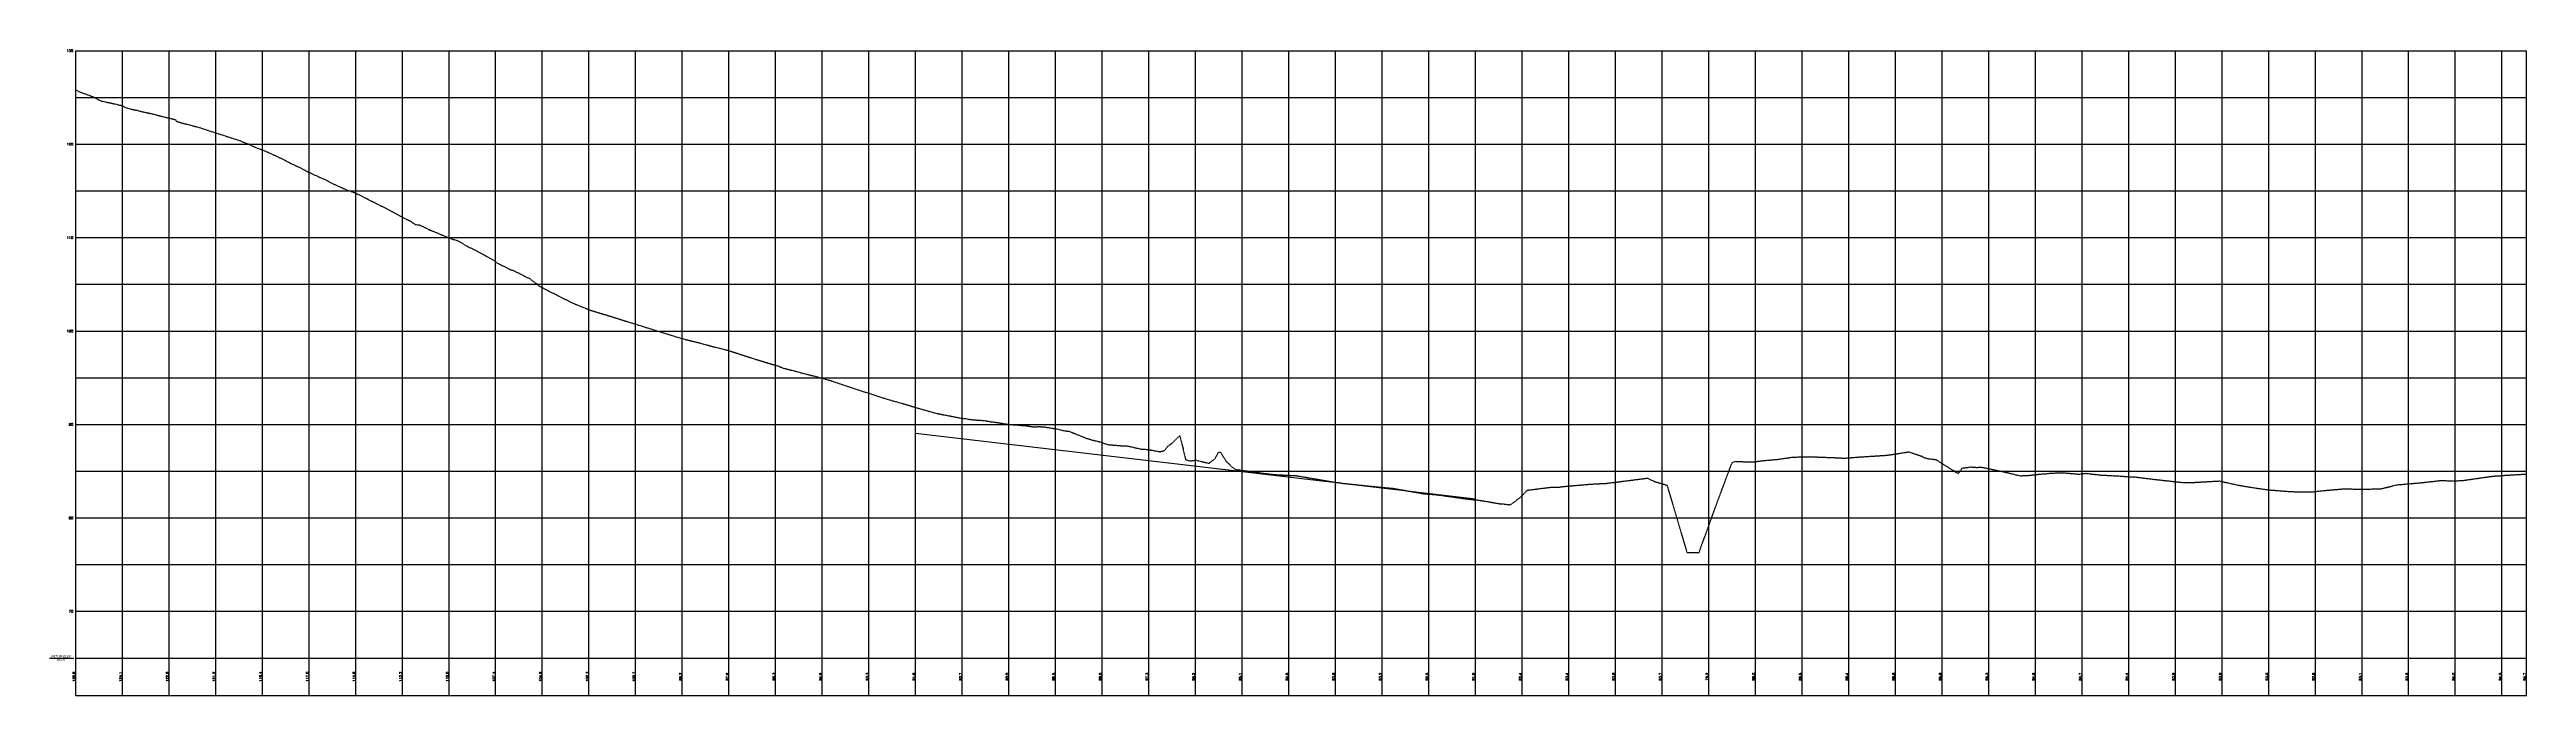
# Model space of a CAD drawing. Header units: feet. Extents: x 1024297 to 1030998, y 90489 to 94481.
# Drawn here: x 1028343 to 1030998, y 93790 to 94481 of the extents above; entities that cross this region are included whole.
import ezdxf
from ezdxf.enums import TextEntityAlignment as Align

# ---------------------------------------------------------------- set-up
doc = ezdxf.new("R2010")
doc.units = ezdxf.units.FT
doc.header["$MEASUREMENT"] = 0
doc.linetypes.add('DASHED', pattern=[0.75, 0.5, -0.25])
for name, color, linetype in [('LOOP ROADPBASE', 6, 'Continuous'), ('LOOP ROADPEGC', 3, 'DASHED'), ('LOOP ROADPEGCT', 6, 'Continuous'), ('Loop RoadPFGC', 7, 'Continuous'), ('LOOP ROADPGRID', 8, 'Continuous'), ('LOOP ROADPGRIDT', 6, 'Continuous'), ('LOOP ROADPVGRID', 9, 'Continuous')]:
    doc.layers.add(name, color=color, linetype=linetype)
doc.styles.add('60', font='simplex.shx', dxfattribs={"width": 1.15, "height": 2.4})
doc.styles.add('C10O', font='swiss.ttf', dxfattribs={"oblique": 20, "height": 4.167})

# ---------------------------------------------------------------- blocks, each defined once
blk = doc.blocks.new('datum')
blk.add_line((-1.625, 0), (-0.125, 0))
at = {"style": 'C10O', "oblique": 20}
blk.add_text('DATUM ELEV', height=0.1389, dxfattribs=at).set_placement((-0.9375, 0.05), align=Align.CENTER)
blk.add_attdef('DATUM', text='', height=0.1389, dxfattribs=at).set_placement((-0.9375, -0.18889), align=Align.CENTER)

msp = doc.modelspace()

# ---------------------------------------------------------------- linework, layer by layer
at = {"layer": 'LOOP ROADPBASE'}
for p, q in [((1028371.34697, 93829.84285), (1030997.58232, 93829.84285)), ((1028371.34697, 93789.84285), (1028371.34697, 93829.84285)), ((1028421.34697, 93789.84285), (1028421.34697, 93829.84285)), ((1028471.34697, 93789.84285), (1028471.34697, 93829.84285)), ((1028521.34697, 93789.84285), (1028521.34697, 93829.84285)), ((1028571.34697, 93789.84285), (1028571.34697, 93829.84285)), ((1028621.34697, 93789.84285), (1028621.34697, 93829.84285)), ((1028671.34697, 93789.84285), (1028671.34697, 93829.84285)), ((1028721.34697, 93789.84285), (1028721.34697, 93829.84285)), ((1028771.34697, 93789.84285), (1028771.34697, 93829.84285)), ((1028821.34697, 93789.84285), (1028821.34697, 93829.84285)), ((1028871.34697, 93789.84285), (1028871.34697, 93829.84285)), ((1028921.34697, 93789.84285), (1028921.34697, 93829.84285)), ((1028971.34697, 93789.84285), (1028971.34697, 93829.84285)), ((1029021.34697, 93789.84285), (1029021.34697, 93829.84285)), ((1029071.34697, 93789.84285), (1029071.34697, 93829.84285)), ((1029121.34697, 93789.84285), (1029121.34697, 93829.84285)), ((1029171.34697, 93789.84285), (1029171.34697, 93829.84285)), ((1029221.34697, 93789.84285), (1029221.34697, 93829.84285)), ((1029271.34697, 93789.84285), (1029271.34697, 93829.84285)), ((1029321.34697, 93789.84285), (1029321.34697, 93829.84285)), ((1029371.34697, 93789.84285), (1029371.34697, 93829.84285)), ((1029421.34697, 93789.84285), (1029421.34697, 93829.84285)), ((1029471.34697, 93789.84285), (1029471.34697, 93829.84285)), ((1029521.34697, 93789.84285), (1029521.34697, 93829.84285)), ((1029571.34697, 93789.84285), (1029571.34697, 93829.84285)), ((1029621.34697, 93789.84285), (1029621.34697, 93829.84285)), ((1029671.34697, 93789.84285), (1029671.34697, 93829.84285)), ((1029721.34697, 93789.84285), (1029721.34697, 93829.84285)), ((1029771.34697, 93789.84285), (1029771.34697, 93829.84285)), ((1029821.34697, 93789.84285), (1029821.34697, 93829.84285)), ((1029871.34697, 93789.84285), (1029871.34697, 93829.84285)), ((1029921.34697, 93789.84285), (1029921.34697, 93829.84285)), ((1029971.34697, 93789.84285), (1029971.34697, 93829.84285)), ((1030021.34697, 93789.84285), (1030021.34697, 93829.84285)), ((1030071.34697, 93789.84285), (1030071.34697, 93829.84285)), ((1030121.34697, 93789.84285), (1030121.34697, 93829.84285)), ((1030171.34697, 93789.84285), (1030171.34697, 93829.84285)), ((1030221.34697, 93789.84285), (1030221.34697, 93829.84285)), ((1030271.34697, 93789.84285), (1030271.34697, 93829.84285)), ((1030321.34697, 93789.84285), (1030321.34697, 93829.84285)), ((1030371.34697, 93789.84285), (1030371.34697, 93829.84285)), ((1030421.34697, 93789.84285), (1030421.34697, 93829.84285)), ((1030471.34697, 93789.84285), (1030471.34697, 93829.84285)), ((1030521.34697, 93789.84285), (1030521.34697, 93829.84285)), ((1030571.34697, 93789.84285), (1030571.34697, 93829.84285)), ((1030621.34697, 93789.84285), (1030621.34697, 93829.84285)), ((1030671.34697, 93789.84285), (1030671.34697, 93829.84285)), ((1030721.34697, 93789.84285), (1030721.34697, 93829.84285)), ((1030771.34697, 93789.84285), (1030771.34697, 93829.84285)), ((1030821.34697, 93789.84285), (1030821.34697, 93829.84285)), ((1030871.34697, 93789.84285), (1030871.34697, 93829.84285)), ((1030921.34697, 93789.84285), (1030921.34697, 93829.84285)), ((1030971.34697, 93789.84285), (1030971.34697, 93829.84285)), ((1030997.58232, 93789.84285), (1030997.58232, 93829.84285)), ((1028371.34697, 93789.84285), (1030997.58232, 93789.84285))]:
    msp.add_line(p, q, dxfattribs=at)
at = {"layer": 'LOOP ROADPEGC', "flags": 128}
msp.add_lwpolyline([(1028371.34697, 94437.55225), (1028372.1993, 94437.4555), (1028372.53216, 94437.41771), (1028372.53288, 94437.43084), (1028372.53375, 94437.44665), (1028373.09117, 94436.98939), (1028373.79233, 94436.41423), (1028375.47339, 94435.80393), (1028388.7164, 94431.02397), (1028392.78802, 94429.00881), (1028398.8681, 94425.9996), (1028417.149, 94422.02786), (1028418.05065, 94421.48499), (1028419.47467, 94421.53444), (1028419.76937, 94421.44592), (1028420.19925, 94421.31679), (1028421.06596, 94421.05117), (1028423.23216, 94419.90169), (1028425.3855, 94418.75671), (1028425.61842, 94418.70297), (1028428.55992, 94418.02436), (1028430.40343, 94417.3999), (1028433.56983, 94416.74913), (1028437.67033, 94415.93481), (1028438.01076, 94415.81088), (1028438.45809, 94415.64803), (1028439.23767, 94415.38274), (1028439.63228, 94415.29659), (1028443.3427, 94414.48654), (1028444.22943, 94414.23649), (1028444.68272, 94414.14698), (1028448.34474, 94413.42387), (1028449.22318, 94413.17634), (1028449.55115, 94413.10501), (1028453.3407, 94412.28079), (1028453.97716, 94412.10644), (1028454.2425, 94412.03873), (1028457.47111, 94411.21491), (1028458.09285, 94411.0439), (1028458.67636, 94410.89506), (1028461.6052, 94410.14799), (1028462.43269, 94409.98374), (1028463.02642, 94409.81975), (1028466.61272, 94408.82919), (1028467.41879, 94408.66893), (1028467.62879, 94408.61507), (1028471.61879, 94407.59167), (1028472.05452, 94407.49837), (1028472.98061, 94407.3516), (1028475.97877, 94406.68295), (1028477.60629, 94406.16923), (1028478.45, 94405.82969), (1028478.47824, 94405.76629), (1028479.10986, 94404.34861), (1028481.36229, 94403.66989), (1028482.59232, 94403.27565), (1028483.63322, 94402.94203), (1028484.68833, 94402.6219), (1028486.56037, 94402.14229), (1028503.56172, 94397.78661), (1028505.87738, 94397.04039), (1028507.02964, 94396.66962), (1028508.20811, 94396.29042), (1028510.56225, 94395.48295), (1028511.6129, 94395.14191), (1028521.59441, 94391.902), (1028524.02299, 94391.11824), (1028524.07428, 94391.10485), (1028524.40124, 94391.01948), (1028526.85088, 94390.2209), (1028528.00033, 94389.84624), (1028529.34431, 94389.40818), (1028531.88128, 94388.58007), (1028533.03002, 94388.20714), (1028542.1978, 94385.23087), (1028544.77634, 94384.38902), (1028544.86742, 94384.3559), (1028545.3589, 94384.17721), (1028547.99154, 94383.32253), (1028551.99484, 94381.48464), (1028553.72779, 94380.88967), (1028554.62618, 94380.58123), (1028555.98961, 94380.09929), (1028557.21788, 94379.71262), (1028557.35579, 94379.6692), (1028558.00984, 94379.18442), (1028564.84271, 94376.01397), (1028572.75942, 94373.11463), (1028573.85212, 94372.71445), (1028576.5895, 94371.51051), (1028587.11222, 94366.64121), (1028588.70821, 94365.90609), (1028589.82191, 94365.39311), (1028591.98401, 94364.46988), (1028593.1058, 94363.96104), (1028594.15134, 94363.4868), (1028596.9099, 94361.9429), (1028598.21032, 94361.23911), (1028599.69704, 94360.43449), (1028602.5349, 94358.89873), (1028603.26398, 94358.5636), (1028612.83006, 94354.16637), (1028615.61001, 94352.60158), (1028615.67433, 94352.56509), (1028616.10714, 94352.31954), (1028618.93242, 94350.95272), (1028620.41347, 94350.23748), (1028621.80736, 94349.56433), (1028624.721, 94348.0973), (1028634.62648, 94343.54608), (1028636.9417, 94342.67022), (1028638.57184, 94342.05353), (1028639.08165, 94341.73876), (1028642.10723, 94339.87075), (1028652.42253, 94334.94708), (1028653.24621, 94334.59506), (1028658.05437, 94332.54017), (1028658.80977, 94332.21733), (1028663.33836, 94330.28191), (1028664.51116, 94329.87498), (1028670.75127, 94327.70982), (1028681.27259, 94322.59019), (1028681.48365, 94322.48039), (1028682.37017, 94322.01921), (1028682.69674, 94321.84932), (1028684.05403, 94321.14322), (1028684.5972, 94320.85042), (1028686.80396, 94319.66084), (1028687.08128, 94319.51683), (1028688.17228, 94318.95027), (1028688.44837, 94318.8069), (1028689.52997, 94318.24522), (1028690.08933, 94317.9542), (1028692.24396, 94316.83318), (1028692.25388, 94316.8276), (1028692.29136, 94316.80653), (1028692.50456, 94316.68662), (1028693.30976, 94316.23377), (1028693.89195, 94315.96537), (1028696.06236, 94314.96479), (1028696.28421, 94314.85794), (1028697.04956, 94314.4893), (1028697.45096, 94314.29597), (1028698.83023, 94313.63164), (1028699.49165, 94313.32621), (1028701.67812, 94312.31655), (1028723.28184, 94300.60105), (1028725.85228, 94299.37666), (1028727.47612, 94298.66331), (1028729.1226, 94297.886), (1028730.37863, 94297.07093), (1028734.16281, 94294.60478), (1028734.47072, 94294.40412), (1028735.23779, 94293.94285), (1028738.34729, 94293.29794), (1028738.39724, 94293.30765), (1028739.54589, 94293.53092), (1028739.85291, 94293.37886), (1028750.32751, 94288.19081), (1028750.42522, 94288.15171), (1028755.7037, 94286.03979), (1028755.75867, 94286.01709), (1028759.50682, 94284.46914), (1028759.53662, 94284.45684), (1028762.37052, 94283.28646), (1028762.40458, 94283.27239), (1028767.03723, 94281.35927), (1028767.04465, 94281.35621), (1028768.83983, 94280.6167), (1028769.66393, 94280.27723), (1028770.82755, 94279.79402), (1028772.1436, 94279.24751), (1028773.70842, 94278.70253), (1028774.20481, 94278.52966), (1028775.02456, 94278.12158), (1028776.68129, 94277.80721), (1028779.41352, 94276.93906), (1028779.44612, 94276.92871), (1028779.8235, 94276.81995), (1028780.08824, 94276.76103), (1028780.11763, 94276.72074), (1028781.62122, 94276.0968), (1028787.08313, 94272.77899), (1028787.47594, 94272.35389), (1028797.23651, 94267.39079), (1028803.30537, 94264.32912), (1028806.88191, 94262.51888), (1028808.54938, 94261.54722), (1028808.57228, 94261.54722), (1028817.86031, 94256.38814), (1028823.07121, 94252.65864), (1028836.83959, 94245.60501), (1028837.67555, 94245.43238), (1028837.69845, 94245.43238), (1028839.61245, 94244.95394), (1028850.66106, 94239.50392), (1028851.8839, 94238.78749), (1028851.99523, 94238.70047), (1028857.75073, 94235.97144), (1028866.80171, 94229.08048), (1028866.82462, 94229.08048), (1028868.78029, 94227.58746), (1028876.37298, 94223.61694), (1028895.92788, 94213.74977), (1028895.95078, 94213.74977), (1028903.27622, 94210.12138), (1028903.93931, 94209.76685), (1028903.97288, 94209.75489), (1028903.97637, 94209.75282), (1028904.02263, 94209.73513), (1028904.0866, 94209.71223), (1028904.18058, 94209.6767), (1028904.33265, 94209.61924), (1028921.31777, 94202.62134), (1028923.19995, 94202.03843), (1028925.05405, 94201.46421), (1028925.07695, 94201.46421), (1028925.13517, 94201.44618), (1028926.19452, 94201.1182), (1028933.36881, 94198.89533), (1028933.37069, 94198.89478), (1028933.44446, 94198.87305), (1028933.44709, 94198.87227), (1028933.88637, 94198.74285), (1028934.68831, 94198.50114), (1028934.68882, 94198.50099), (1028935.10847, 94198.3745), (1028937.03165, 94197.80092), (1028937.07716, 94197.78884), (1028939.85799, 94197.0508), (1028942.46519, 94196.19424), (1028943.00512, 94196.02574), (1028952.57454, 94193.03925), (1028953.49273, 94192.74453), (1028954.18021, 94192.52386), (1028954.20311, 94192.52386), (1028959.761, 94190.7364), (1028960.19158, 94190.6066), (1028963.01883, 94189.75431), (1028963.43305, 94189.62083), (1028966.12442, 94188.75354), (1028976.03054, 94185.70506), (1028976.16458, 94185.66468), (1028979.24034, 94184.73801), (1028979.37181, 94184.69581), (1028980.14275, 94184.44837), (1028980.15896, 94184.44837), (1028982.26324, 94183.77465), (1028982.36361, 94183.74237), (1028984.66485, 94183.00226), (1028984.76252, 94182.97317), (1028987.05774, 94182.28955), (1028987.1746, 94182.25217), (1028990.02428, 94181.34071), (1028990.13709, 94181.30462), (1028992.98565, 94180.39352), (1029003.65716, 94177.11981), (1029006.70341, 94176.14382), (1029009.75213, 94175.22974), (1029012.48075, 94174.31707), (1029015.20618, 94173.46626), (1029018.24171, 94172.67771), (1029021.27825, 94171.82701), (1029024.30656, 94170.9797), (1029026.08711, 94170.54013), (1029037.11355, 94167.81797), (1029040.09801, 94167.04153), (1029043.08888, 94166.20529), (1029046.07402, 94165.36893), (1029049.05988, 94164.5921), (1029052.04647, 94163.75534), (1029054.64308, 94163.03894), (1029067.79704, 94159.84066), (1029070.34849, 94159.13649), (1029073.28302, 94158.19676), (1029076.22064, 94157.25562), (1029079.16334, 94156.31285), (1029082.11788, 94155.36588), (1029085.07298, 94154.36016), (1029088.0309, 94153.41029), (1029088.14096, 94153.37503), (1029090.99704, 94152.45996), (1029093.15953, 94151.76712), (1029093.96835, 94151.50798), (1029094.68789, 94151.26514), (1029096.60802, 94150.6171), (1029099.24999, 94149.78465), (1029109.80597, 94146.59433), (1029111.77874, 94145.99811), (1029114.95165, 94145.03916), (1029121.40754, 94143.08801), (1029123.907, 94142.5589), (1029128.24522, 94140.6211), (1029128.85903, 94140.44011), (1029129.62157, 94140.21526), (1029130.72911, 94139.88868), (1029132.04476, 94139.54574), (1029133.6353, 94139.13114), (1029136.53958, 94138.37533), (1029137.6393, 94138.1124), (1029139.43835, 94137.68227), (1029150.41519, 94134.69282), (1029151.5982, 94134.3862), (1029153.37429, 94133.92584), (1029156.32622, 94133.22072), (1029157.00073, 94133.04611), (1029157.19272, 94132.99641), (1029159.26878, 94132.45898), (1029161.34058, 94131.92194), (1029162.20833, 94131.69701), (1029165.13114, 94130.99714), (1029166.48899, 94130.62783), (1029175.91673, 94128.06367), (1029177.13517, 94127.76538), (1029178.34416, 94127.40708), (1029181.33215, 94126.45341), (1029182.01366, 94126.22172), (1029184.30994, 94125.44104), (1029188.9034, 94123.8825), (1029190.26982, 94123.41888), (1029198.85245, 94120.50893), (1029198.96064, 94120.47224), (1029204.84031, 94118.47576), (1029207.22067, 94117.65493), (1029209.09629, 94117.06948), (1029210.96913, 94116.42727), (1029211.62031, 94116.23245), (1029211.79136, 94116.18128), (1029213.89261, 94115.55264), (1029215.98643, 94114.92465), (1029216.80742, 94114.67841), (1029219.7217, 94113.80653), (1029231.09395, 94109.92981), (1029233.96802, 94109.01207), (1029236.83708, 94108.15321), (1029239.69652, 94107.29524), (1029240.56692, 94107.0385), (1029241.519, 94106.75767), (1029242.40377, 94106.49669), (1029243.28845, 94106.23556), (1029245.11374, 94105.69681), (1029257.21163, 94102.31537), (1029258.47727, 94101.93538), (1029260.07211, 94101.45655), (1029262.9396, 94100.59697), (1029263.02553, 94100.5547), (1029263.06498, 94100.54285), (1029268.75487, 94098.83382), (1029274.46468, 94097.1181), (1029274.50413, 94097.10625), (1029275.48599, 94096.82983), (1029286.45112, 94093.74285), (1029287.63065, 94093.39144), (1029289.15242, 94092.93807), (1029291.85987, 94092.13361), (1029293.23329, 94091.85694), (1029294.74806, 94091.53385), (1029297.74862, 94090.95481), (1029300.86651, 94090.29374), (1029310.22212, 94088.51634), (1029313.3175, 94087.91671), (1029314.51816, 94087.68933), (1029315.45774, 94087.51138), (1029316.54078, 94087.30627), (1029317.69415, 94087.06419), (1029319.8556, 94086.61052), (1029320.57482, 94086.47253), (1029321.2482, 94086.43052), (1029323.92681, 94086.26341), (1029330.04823, 94085.10043), (1029330.06524, 94085.0972), (1029330.13429, 94085.08408), (1029333.57695, 94084.87404), (1029333.81285, 94084.85557), (1029334.61212, 94084.79301), (1029335.92989, 94084.68986), (1029335.9455, 94084.68986), (1029337.05371, 94084.58965), (1029340.43777, 94084.35173), (1029340.66203, 94084.33596), (1029342.77605, 94084.16698), (1029343.03599, 94084.14639), (1029344.95383, 94083.99444), (1029347.56456, 94083.56984), (1029347.83137, 94083.52645), (1029348.93671, 94083.34668), (1029353.09229, 94082.59354), (1029355.46612, 94082.30498), (1029360.16515, 94081.73377), (1029360.44071, 94081.68809), (1029364.18814, 94081.0669), (1029366.55156, 94080.62643), (1029367.87595, 94080.37961), (1029368.30645, 94080.29938), (1029368.5559, 94080.26075), (1029370.52522, 94079.9558), (1029376.5963, 94079.52323), (1029378.64211, 94079.38241), (1029378.65772, 94079.38241), (1029381.84798, 94079.11159), (1029382.48267, 94079.05285), (1029383.18882, 94078.9875), (1029384.42173, 94078.87369), (1029390.80258, 94078.374), (1029397.0298, 94077.35962), (1029397.96476, 94077.37881), (1029404.21738, 94077.50714), (1029404.80479, 94077.51919), (1029405.58634, 94077.4451), (1029406.13316, 94077.41678), (1029408.62166, 94077.28791), (1029408.8188, 94077.25615), (1029412.08321, 94076.73023), (1029417.13057, 94075.91708), (1029421.35432, 94075.23662), (1029421.36994, 94075.23662), (1029421.97977, 94075.12842), (1029424.36153, 94074.57541), (1029429.76761, 94073.3202), (1029433.29823, 94072.8449), (1029436.26565, 94072.44541), (1029439.55114, 94071.03627), (1029440.16346, 94070.78599), (1029448.34324, 94067.44258), (1029454.57188, 94064.96622), (1029454.78177, 94064.92279), (1029456.92148, 94064.48005), (1029459.88176, 94063.34357), (1029464.06654, 94062.38928), (1029464.08215, 94062.38928), (1029467.93962, 94061.46567), (1029471.51437, 94060.22785), (1029473.16218, 94059.65726), (1029475.44112, 94058.91806), (1029477.47353, 94058.25753), (1029477.55147, 94058.26065), (1029490.68376, 94057.14211), (1029490.84305, 94057.12854), (1029491.45478, 94057.09717), (1029492.62636, 94057.03708), (1029494.29437, 94056.98229), (1029497.40994, 94056.83118), (1029497.88612, 94056.79942), (1029498.58221, 94056.75298), (1029506.77876, 94054.91022), (1029506.79437, 94054.91022), (1029511.91504, 94053.72012), (1029512.82549, 94053.50783), (1029513.02199, 94053.49755), (1029513.56419, 94053.46919), (1029516.10881, 94053.33609), (1029517.47972, 94053.24807), (1029518.24146, 94053.19917), (1029520.64719, 94053.04471), (1029521.93982, 94052.79825), (1029523.96338, 94052.41242), (1029531.71706, 94050.93403), (1029532.84995, 94050.71395), (1029532.90728, 94050.70269), (1029533.32225, 94050.6212), (1029538.16947, 94052.01701), (1029541.89346, 94056.70069), (1029546.53983, 94060.03368), (1029548.35797, 94061.88313), (1029553.57917, 94067.19426), (1029553.68521, 94067.30213), (1029553.70257, 94067.31979), (1029554.43333, 94067.60301), (1029554.43847, 94067.605), (1029557.5572, 94055.56269), (1029560.57979, 94042.32146), (1029561.39945, 94042.10898), (1029563.97157, 94041.18545), (1029564.93829, 94040.83835), (1029572.18629, 94041.61849), (1029574.57797, 94040.89474), (1029574.76856, 94040.8487), (1029581.02464, 94039.33727), (1029581.86116, 94039.14593), (1029585.63558, 94038.28262), (1029591.86539, 94042.91187), (1029592.90409, 94044.57166), (1029592.96231, 94044.6647), (1029593.60692, 94045.70904), (1029594.16938, 94046.55359), (1029595.03259, 94048.44659), (1029595.65789, 94049.81788), (1029598.0191, 94050.23571), (1029603.82185, 94040.97989), (1029604.46655, 94039.95155), (1029607.44456, 94037.41519), (1029608.25503, 94036.40684), (1029609.22386, 94035.20146), (1029613.20527, 94032.27992), (1029613.2099, 94032.27651), (1029614.14848, 94031.5851), (1029615.67593, 94031.43809), (1029617.18592, 94031.29031), (1029617.38658, 94031.27067), (1029625.50992, 94030.2384), (1029627.75259, 94029.91739), (1029630.27725, 94029.55603), (1029633.90209, 94029.03552), (1029635.00686, 94028.8782), (1029636.75089, 94028.62984), (1029639.04829, 94028.30316), (1029642.66855, 94027.7076), (1029644.16098, 94027.54174), (1029654.28211, 94026.41694), (1029654.94212, 94026.30754), (1029656.81921, 94026.14192), (1029679.00983, 94025.034), (1029679.26632, 94025.03774), (1029679.29077, 94025.03491), (1029679.37345, 94025.02533), (1029679.84013, 94024.93049), (1029679.87012, 94024.92292), (1029679.89092, 94024.91766), (1029679.9023, 94024.91478), (1029679.91618, 94024.91292), (1029679.92966, 94024.91063), (1029679.95257, 94024.90673), (1029679.991, 94024.90018), (1029680.07353, 94024.88677), (1029680.11679, 94024.87999), (1029680.30101, 94024.82257), (1029722.08458, 94017.74777), (1029723.25029, 94017.74395), (1029724.46136, 94017.73998), (1029725.96353, 94017.43193), (1029726.19892, 94017.38518), (1029726.72343, 94017.28101), (1029727.48062, 94017.11509), (1029727.81466, 94017.05655), (1029728.15012, 94016.99753), (1029728.89858, 94016.85107), (1029730.02178, 94016.73478), (1029769.67299, 94012.6292), (1029770.13134, 94012.54997), (1029770.67801, 94012.45047), (1029771.05102, 94012.38257), (1029771.50738, 94012.31808), (1029771.9149, 94012.25282), (1029771.94678, 94012.24771), (1029771.95973, 94012.24822), (1029772.37945, 94012.25083), (1029772.50215, 94012.25144), (1029772.77105, 94012.25278), (1029773.26305, 94012.27066), (1029773.46066, 94012.27785), (1029779.67765, 94011.75535), (1029782.77547, 94011.5029), (1029816.31462, 94005.61044), (1029816.4016, 94005.59516), (1029816.79404, 94005.56461), (1029817.96485, 94005.47347), (1029819.65448, 94005.37677), (1029821.48517, 94005.23628), (1029822.55334, 94005.17462), (1029823.47393, 94005.12148), (1029825.07738, 94005.00337), (1029825.59595, 94004.96517), (1029827.88948, 94004.83723), (1029828.194, 94004.78996), (1029828.33339, 94004.77285), (1029828.42941, 94004.76106), (1029830.50702, 94004.50604), (1029832.68289, 94004.23919), (1029832.92125, 94004.20996), (1029857.01463, 94000.77321), (1029859.97514, 94000.4217), (1029863.00806, 94000.0615), (1029866.10438, 93999.69479), (1029866.33922, 93999.66699), (1029869.31658, 93999.31447), (1029872.72631, 93999.06381), (1029873.42163, 93999.00112), (1029876.68964, 93998.47572), (1029877.76547, 93998.30275), (1029880.18964, 93997.91301), (1029888.27336, 93996.533), (1029897.23218, 93995.05327), (1029900.10286, 93994.81104), (1029902.2085, 93994.63337), (1029902.62912, 93994.57924), (1029908.57471, 93993.81415), (1029910.75464, 93995.31946), (1029912.06065, 93996.2213), (1029919.56147, 94002.01545), (1029921.16851, 94003.45042), (1029922.01954, 94004.21034), (1029923.01855, 94005.33376), (1029923.42293, 94005.78851), (1029926.68462, 94009.4564), (1029952.32078, 94012.68531), (1029959.50535, 94012.72795), (1029959.80212, 94012.72971), (1029959.9674, 94012.73069), (1029960.76246, 94012.73541), (1029961.03783, 94012.73704), (1029961.26804, 94012.73841), (1029961.66101, 94012.81785), (1029963.69964, 94013.23001), (1029964.01631, 94013.29403), (1029972.34136, 94014.0158), (1029986.04506, 94015.20388), (1029993.529, 94015.85273), (1030007.60479, 94016.64489), (1030009.21007, 94016.62989), (1030009.62633, 94016.59833), (1030010.55715, 94016.69268), (1030011.43163, 94016.78132), (1030012.65942, 94016.9366), (1030055.55365, 94022.36141), (1030056.95811, 94021.7157), (1030063.32224, 94018.78978), (1030076.5916, 94014.78875), (1030080.60439, 94001.2636), (1030092.05885, 93962.65623), (1030098.03656, 93942.63539), (1030106.24502, 93942.86349), (1030110.1147, 93942.92611), (1030111.149, 93942.94285), (1030113.60064, 93950.60955), (1030116.20497, 93957.3021), (1030129.23711, 93993.38947), (1030134.05421, 94006.26368), (1030146.33039, 94039.07308), (1030150.31827, 94040.37947), (1030156.68216, 94040.07106), (1030159.80251, 94039.91984), (1030163.36232, 94039.74732), (1030170.47025, 94039.92403), (1030174.69716, 94040.48786), (1030179.40803, 94041.11625), (1030186.62701, 94041.75159), (1030195.59418, 94042.5408), (1030206.05365, 94044.08971), (1030211.16199, 94044.84619), (1030213.06638, 94044.9021), (1030214.78115, 94044.95245), (1030221.11838, 94045.13851), (1030223.56614, 94045.21037), (1030228.7122, 94045.36146), (1030229.27982, 94045.33967), (1030229.76205, 94045.32116), (1030233.20112, 94045.18917), (1030235.09907, 94045.11632), (1030236.86483, 94045.04855), (1030255.9529, 94044.31591), (1030256.69102, 94044.28758), (1030261.64997, 94044.09724), (1030265.924, 94043.69556), (1030282.71673, 94045.02283), (1030283.28447, 94045.06771), (1030285.70099, 94045.23505), (1030288.47973, 94045.36566), (1030294.5022, 94045.75752), (1030302.69109, 94046.29143), (1030309.50871, 94046.72262), (1030313.00136, 94046.94352), (1030313.08335, 94046.95761), (1030314.29346, 94047.16563), (1030323.37221, 94048.60208), (1030326.00856, 94048.98355), (1030327.70567, 94049.23011), (1030335.58942, 94050.45817), (1030335.59224, 94050.46052), (1030350.71786, 94045.48587), (1030350.72143, 94045.48196), (1030350.73973, 94045.48196), (1030351.64374, 94044.43397), (1030351.69336, 94044.37644), (1030351.70254, 94044.37425), (1030353.00217, 94044.06469), (1030356.73554, 94043.17542), (1030356.82446, 94043.15854), (1030357.17415, 94043.12375), (1030357.71824, 94043.06961), (1030360.7985, 94042.73727), (1030361.99009, 94042.6087), (1030364.54692, 94042.30681), (1030382.39695, 94031.0227), (1030387.16771, 94028.32235), (1030387.186, 94028.32235), (1030388.76858, 94027.37432), (1030389.84704, 94028.88255), (1030392.96424, 94033.24195), (1030393.8236, 94033.26212), (1030394.84149, 94033.38879), (1030402.69965, 94034.36671), (1030404.95511, 94034.16965), (1030408.49968, 94033.85994), (1030412.77272, 94034.23128), (1030416.50123, 94033.57149), (1030422.55695, 94032.29016), (1030423.61398, 94032.09855), (1030423.63228, 94032.09855), (1030427.13332, 94031.34382), (1030431.32697, 94030.42014), (1030442.61113, 94027.93473), (1030448.1963, 94026.52276), (1030451.00107, 94025.8137), (1030454.90041, 94024.95855), (1030460.06025, 94025.07897), (1030460.07855, 94025.07897), (1030461.99309, 94025.07337), (1030475.57246, 94026.65735), (1030476.06598, 94026.69502), (1030478.0813, 94026.84884), (1030478.14737, 94026.85388), (1030478.24152, 94026.85844), (1030482.81551, 94027.07986), (1030484.06824, 94027.20838), (1030485.09416, 94027.2854), (1030486.16707, 94027.57251), (1030496.50652, 94028.11493), (1030496.52482, 94028.11493), (1030500.13197, 94028.19521), (1030509.12759, 94027.41908), (1030518.25339, 94026.63172), (1030523.79826, 94027.40167), (1030523.80594, 94027.40167), (1030524.92706, 94027.54941), (1030541.44813, 94025.72501), (1030554.15326, 94025.04259), (1030563.02797, 94024.5659), (1030573.83334, 94023.54243), (1030575.12709, 94023.94638), (1030577.19231, 94023.79521), (1030593.45868, 94021.68726), (1030630.14553, 94017.63339), (1030634.56088, 94017.6989), (1030639.82279, 94017.75158), (1030668.51917, 94019.36432), (1030681.84359, 94016.3995), (1030688.52138, 94014.91363), (1030704.22747, 94012.23726), (1030721.10423, 94009.84668), (1030745.0479, 94007.9771), (1030745.64901, 94007.93017), (1030746.63294, 94007.91896), (1030749.49399, 94007.88639), (1030756.06491, 94007.84717), (1030768.30604, 94007.7741), (1030778.19511, 94008.85897), (1030797.01308, 94010.52941), (1030802.80908, 94011.04391), (1030807.92474, 94010.86029), (1030819.19694, 94010.45569), (1030819.6217, 94010.4663), (1030829.23551, 94010.70641), (1030841.47429, 94011.01209), (1030841.81224, 94011.02053), (1030858.237, 94015.11916), (1030858.62769, 94015.17314), (1030858.92236, 94015.23245), (1030885.54807, 94017.58555), (1030887.91527, 94017.85148), (1030905.65703, 94019.84464), (1030906.63316, 94019.9543), (1030917.57269, 94019.37863), (1030919.39523, 94019.28272), (1030925.34667, 94019.69214), (1030930.01859, 94019.97514), (1030958.9473, 94024.12141), (1030960.83495, 94024.39197), (1030961.60482, 94024.50231), (1030965.92977, 94024.80394), (1030965.9462, 94024.80394), (1030967.97309, 94024.89507), (1030969.18738, 94024.94967), (1030969.6068, 94025.00329), (1030973.73122, 94025.35836), (1030985.53117, 94026.07499), (1030986.24601, 94026.1184), (1030995.86952, 94026.70285), (1030997.58132, 94026.80681)], dxfattribs=at)
at = {"layer": 'Loop RoadPFGC'}
msp.add_line((1029871.34697, 93999.84285), (1029271.34697, 94070.14455), dxfattribs=at)
at = {"layer": 'LOOP ROADPGRID'}
for p, q in [((1028371.34697, 94479.84285), (1030997.58232, 94479.84285)), ((1028371.34697, 93829.84285), (1028371.34697, 94479.84285)), ((1028421.34697, 93829.84285), (1028421.34697, 94479.84285)), ((1028471.34697, 93829.84285), (1028471.34697, 94479.84285)), ((1028521.34697, 93829.84285), (1028521.34697, 94479.84285)), ((1028571.34697, 93829.84285), (1028571.34697, 94479.84285)), ((1028621.34697, 93829.84285), (1028621.34697, 94479.84285)), ((1028671.34697, 93829.84285), (1028671.34697, 94479.84285)), ((1028721.34697, 93829.84285), (1028721.34697, 94479.84285)), ((1028771.34697, 93829.84285), (1028771.34697, 94479.84285)), ((1028821.34697, 93829.84285), (1028821.34697, 94479.84285)), ((1028871.34697, 93829.84285), (1028871.34697, 94479.84285)), ((1028921.34697, 93829.84285), (1028921.34697, 94479.84285)), ((1028971.34697, 93829.84285), (1028971.34697, 94479.84285)), ((1029021.34697, 93829.84285), (1029021.34697, 94479.84285)), ((1029071.34697, 93829.84285), (1029071.34697, 94479.84285)), ((1029121.34697, 93829.84285), (1029121.34697, 94479.84285)), ((1029171.34697, 93829.84285), (1029171.34697, 94479.84285)), ((1029221.34697, 93829.84285), (1029221.34697, 94479.84285)), ((1029271.34697, 93829.84285), (1029271.34697, 94479.84285)), ((1029321.34697, 93829.84285), (1029321.34697, 94479.84285)), ((1029371.34697, 93829.84285), (1029371.34697, 94479.84285)), ((1029421.34697, 93829.84285), (1029421.34697, 94479.84285)), ((1029471.34697, 93829.84285), (1029471.34697, 94479.84285)), ((1029521.34697, 93829.84285), (1029521.34697, 94479.84285)), ((1029571.34697, 93829.84285), (1029571.34697, 94479.84285)), ((1029621.34697, 93829.84285), (1029621.34697, 94479.84285)), ((1029671.34697, 93829.84285), (1029671.34697, 94479.84285)), ((1029721.34697, 93829.84285), (1029721.34697, 94479.84285)), ((1029771.34697, 93829.84285), (1029771.34697, 94479.84285)), ((1029821.34697, 93829.84285), (1029821.34697, 94479.84285)), ((1029871.34697, 93829.84285), (1029871.34697, 94479.84285)), ((1029921.34697, 93829.84285), (1029921.34697, 94479.84285)), ((1029971.34697, 93829.84285), (1029971.34697, 94479.84285)), ((1030021.34697, 93829.84285), (1030021.34697, 94479.84285)), ((1030071.34697, 93829.84285), (1030071.34697, 94479.84285)), ((1030121.34697, 93829.84285), (1030121.34697, 94479.84285)), ((1030171.34697, 93829.84285), (1030171.34697, 94479.84285)), ((1030221.34697, 93829.84285), (1030221.34697, 94479.84285)), ((1030271.34697, 93829.84285), (1030271.34697, 94479.84285)), ((1030321.34697, 93829.84285), (1030321.34697, 94479.84285)), ((1030371.34697, 93829.84285), (1030371.34697, 94479.84285)), ((1030421.34697, 93829.84285), (1030421.34697, 94479.84285)), ((1030471.34697, 93829.84285), (1030471.34697, 94479.84285)), ((1030521.34697, 93829.84285), (1030521.34697, 94479.84285)), ((1030571.34697, 93829.84285), (1030571.34697, 94479.84285)), ((1030621.34697, 93829.84285), (1030621.34697, 94479.84285)), ((1030671.34697, 93829.84285), (1030671.34697, 94479.84285)), ((1030721.34697, 93829.84285), (1030721.34697, 94479.84285)), ((1030771.34697, 93829.84285), (1030771.34697, 94479.84285)), ((1030821.34697, 93829.84285), (1030821.34697, 94479.84285)), ((1030871.34697, 93829.84285), (1030871.34697, 94479.84285)), ((1030921.34697, 93829.84285), (1030921.34697, 94479.84285)), ((1030971.34697, 93829.84285), (1030971.34697, 94479.84285)), ((1030997.58232, 93829.84285), (1030997.58232, 94479.84285)), ((1028371.34697, 94429.84285), (1030997.58232, 94429.84285)), ((1028371.34697, 94379.84285), (1030997.58232, 94379.84285)), ((1028371.34697, 94329.84285), (1030997.58232, 94329.84285)), ((1028371.34697, 94279.84285), (1030997.58232, 94279.84285)), ((1028371.34697, 94229.84285), (1030997.58232, 94229.84285)), ((1028371.34697, 94179.84285), (1030997.58232, 94179.84285)), ((1028371.34697, 94129.84285), (1030997.58232, 94129.84285)), ((1028371.34697, 94079.84285), (1030997.58232, 94079.84285)), ((1028371.34697, 94029.84285), (1030997.58232, 94029.84285)), ((1028371.34697, 93979.84285), (1030997.58232, 93979.84285)), ((1028371.34697, 93929.84285), (1030997.58232, 93929.84285)), ((1028371.34697, 93879.84285), (1030997.58232, 93879.84285))]:
    msp.add_line(p, q, dxfattribs=at)
at = {"layer": 'LOOP ROADPVGRID'}
for p, q in [((1028371.34697, 93829.84285), (1028371.34697, 94437.55225)), ((1028421.34697, 93829.84285), (1028421.34697, 94420.90206)), ((1028471.34697, 93829.84285), (1028471.34697, 94407.66139)), ((1028521.34697, 93829.84285), (1028521.34697, 94391.98232)), ((1028571.34697, 93829.84285), (1028571.34697, 94373.63191)), ((1028621.34697, 93829.84285), (1028621.34697, 94349.78667)), ((1028671.34697, 93829.84285), (1028671.34697, 94327.41996)), ((1028721.34697, 93829.84285), (1028721.34697, 94301.65031)), ((1028771.34697, 93829.84285), (1028771.34697, 94279.57832)), ((1028821.34697, 93829.84285), (1028821.34697, 94253.8927)), ((1028871.34697, 93829.84285), (1028871.34697, 94226.24525)), ((1028921.34697, 93829.84285), (1028921.34697, 94202.6123)), ((1028971.34697, 93829.84285), (1028971.34697, 94187.14637)), ((1029021.34697, 93829.84285), (1029021.34697, 94171.80779)), ((1029071.34697, 93829.84285), (1029071.34697, 94158.81674)), ((1029121.34697, 93829.84285), (1029121.34697, 94143.10631)), ((1029171.34697, 93829.84285), (1029171.34697, 94129.30656)), ((1029221.34697, 93829.84285), (1029221.34697, 94113.25249)), ((1029271.34697, 93829.84285), (1029271.34697, 94098.05493)), ((1029321.34697, 93829.84285), (1029321.34697, 94086.42436)), ((1029371.34697, 93829.84285), (1029371.34697, 94079.89725)), ((1029421.34697, 93829.84285), (1029421.34697, 94075.2378)), ((1029471.34697, 93829.84285), (1029471.34697, 94060.28581)), ((1029521.34697, 93829.84285), (1029521.34697, 94052.91129)), ((1030221.34697, 93829.84285), (1030221.34697, 94045.14522)), ((1030271.34697, 93829.84285), (1030271.34697, 94044.12418)), ((1030321.34697, 93829.84285), (1030321.34697, 94048.28164)), ((1029571.34697, 93829.84285), (1029571.34697, 94041.52815)), ((1029621.34697, 93829.84285), (1029621.34697, 94030.7674)), ((1029671.34697, 93829.84285), (1029671.34697, 94025.41658)), ((1029721.34697, 93829.84285), (1029721.34697, 94017.87267)), ((1030021.34697, 93829.84285), (1030021.34697, 94018.03531)), ((1030071.34697, 93829.84285), (1030071.34697, 94016.37013)), ((1030171.34697, 93829.84285), (1030171.34697, 94040.04097)), ((1030371.34697, 93829.84285), (1030371.34697, 94038.00808)), ((1030421.34697, 93829.84285), (1030421.34697, 94032.54618)), ((1030471.34697, 93829.84285), (1030471.34697, 94026.16446)), ((1030521.34697, 93829.84285), (1030521.34697, 94027.06129)), ((1030571.34697, 93829.84285), (1030571.34697, 94023.77793)), ((1030621.34697, 93829.84285), (1030621.34697, 94018.60562)), ((1030671.34697, 93829.84285), (1030671.34697, 94018.73511)), ((1030871.34697, 93829.84285), (1030871.34697, 94016.3305)), ((1030921.34697, 93829.84285), (1030921.34697, 94019.41699)), ((1030971.34697, 93829.84285), (1030971.34697, 94025.1531)), ((1030997.58232, 93829.84285), (1030997.58232, 94026.80384)), ((1029771.34697, 93829.84285), (1029771.34697, 94012.34075)), ((1029821.34697, 93829.84285), (1029821.34697, 94005.24688)), ((1029871.34697, 93829.84285), (1029871.34697, 93999.16521)), ((1029921.34697, 93829.84285), (1029921.34697, 94003.60978)), ((1029971.34697, 93829.84285), (1029971.34697, 94013.92958)), ((1030721.34697, 93829.84285), (1030721.34697, 94009.82773)), ((1030771.34697, 93829.84285), (1030771.34697, 94008.10771)), ((1030821.34697, 93829.84285), (1030821.34697, 94010.50939)), ((1030121.34697, 93829.84285), (1030121.34697, 93971.54084))]:
    msp.add_line(p, q, dxfattribs=at)

# ---------------------------------------------------------------- block references
at = {"layer": 'LOOP ROADPBASE', "xscale": 17.2786177105736, "yscale": 17.27861771058815, "zscale": 17.27861771058315}
msp.add_blockref('datum', (1028371.34697, 93829.84285), dxfattribs=at).add_auto_attribs({'DATUM': '65.00'})

# ---------------------------------------------------------------- texts
at = {"layer": 'LOOP ROADPEGCT', "style": '60', "width": 1.15}
for s, p in [('125.8', (1028371.34697, 93809.84285)), ('124.1', (1028421.34697, 93809.84285)), ('122.8', (1028471.34697, 93809.84285)), ('121.2', (1028521.34697, 93809.84285)), ('119.4', (1028571.34697, 93809.84285)), ('117.0', (1028621.34697, 93809.84285)), ('114.8', (1028671.34697, 93809.84285)), ('112.2', (1028721.34697, 93809.84285)), ('110.0', (1028771.34697, 93809.84285)), ('107.4', (1028821.34697, 93809.84285)), ('104.6', (1028871.34697, 93809.84285)), ('102.3', (1028921.34697, 93809.84285)), ('100.7', (1028971.34697, 93809.84285)), ('99.2', (1029021.34697, 93809.84285)), ('97.9', (1029071.34697, 93809.84285)), ('96.3', (1029121.34697, 93809.84285)), ('94.9', (1029171.34697, 93809.84285)), ('93.3', (1029221.34697, 93809.84285)), ('91.8', (1029271.34697, 93809.84285)), ('90.7', (1029321.34697, 93809.84285)), ('90.0', (1029371.34697, 93809.84285)), ('89.5', (1029421.34697, 93809.84285)), ('88.0', (1029471.34697, 93809.84285)), ('87.3', (1029521.34697, 93809.84285)), ('86.2', (1029571.34697, 93809.84285)), ('85.1', (1029621.34697, 93809.84285)), ('84.6', (1029671.34697, 93809.84285)), ('83.8', (1029721.34697, 93809.84285)), ('83.2', (1029771.34697, 93809.84285)), ('82.5', (1029821.34697, 93809.84285)), ('81.9', (1029871.34697, 93809.84285)), ('82.4', (1029921.34697, 93809.84285)), ('83.4', (1029971.34697, 93809.84285)), ('83.8', (1030021.34697, 93809.84285)), ('83.7', (1030071.34697, 93809.84285)), ('79.2', (1030121.34697, 93809.84285)), ('86.0', (1030171.34697, 93809.84285)), ('86.5', (1030221.34697, 93809.84285)), ('86.4', (1030271.34697, 93809.84285)), ('86.8', (1030321.34697, 93809.84285)), ('85.8', (1030371.34697, 93809.84285)), ('85.3', (1030421.34697, 93809.84285)), ('84.6', (1030471.34697, 93809.84285)), ('84.7', (1030521.34697, 93809.84285)), ('84.4', (1030571.34697, 93809.84285)), ('83.9', (1030621.34697, 93809.84285)), ('83.9', (1030671.34697, 93809.84285)), ('83.0', (1030721.34697, 93809.84285)), ('82.8', (1030771.34697, 93809.84285)), ('83.1', (1030821.34697, 93809.84285)), ('83.6', (1030871.34697, 93809.84285)), ('84.0', (1030921.34697, 93809.84285)), ('84.5', (1030971.34697, 93809.84285)), ('84.7', (1030997.58232, 93809.84285))]:
    msp.add_text(s, height=2.4, rotation=90, dxfattribs=at).set_placement(p, align=Align.BOTTOM_CENTER)
at = {"layer": 'LOOP ROADPGRIDT', "style": '60', "width": 1.15}
for s, p in [('130', (1028368.54697, 94479.84285)), ('120', (1028368.54697, 94379.84285)), ('110', (1028368.54697, 94279.84285)), ('100', (1028368.54697, 94179.84285)), ('90', (1028368.54697, 94079.84285)), ('80', (1028368.54697, 93979.84285)), ('70', (1028368.54697, 93879.84285))]:
    msp.add_text(s, height=2.4, dxfattribs=at).set_placement(p, align=Align.MIDDLE_RIGHT)

doc.saveas('drawing.dxf')
